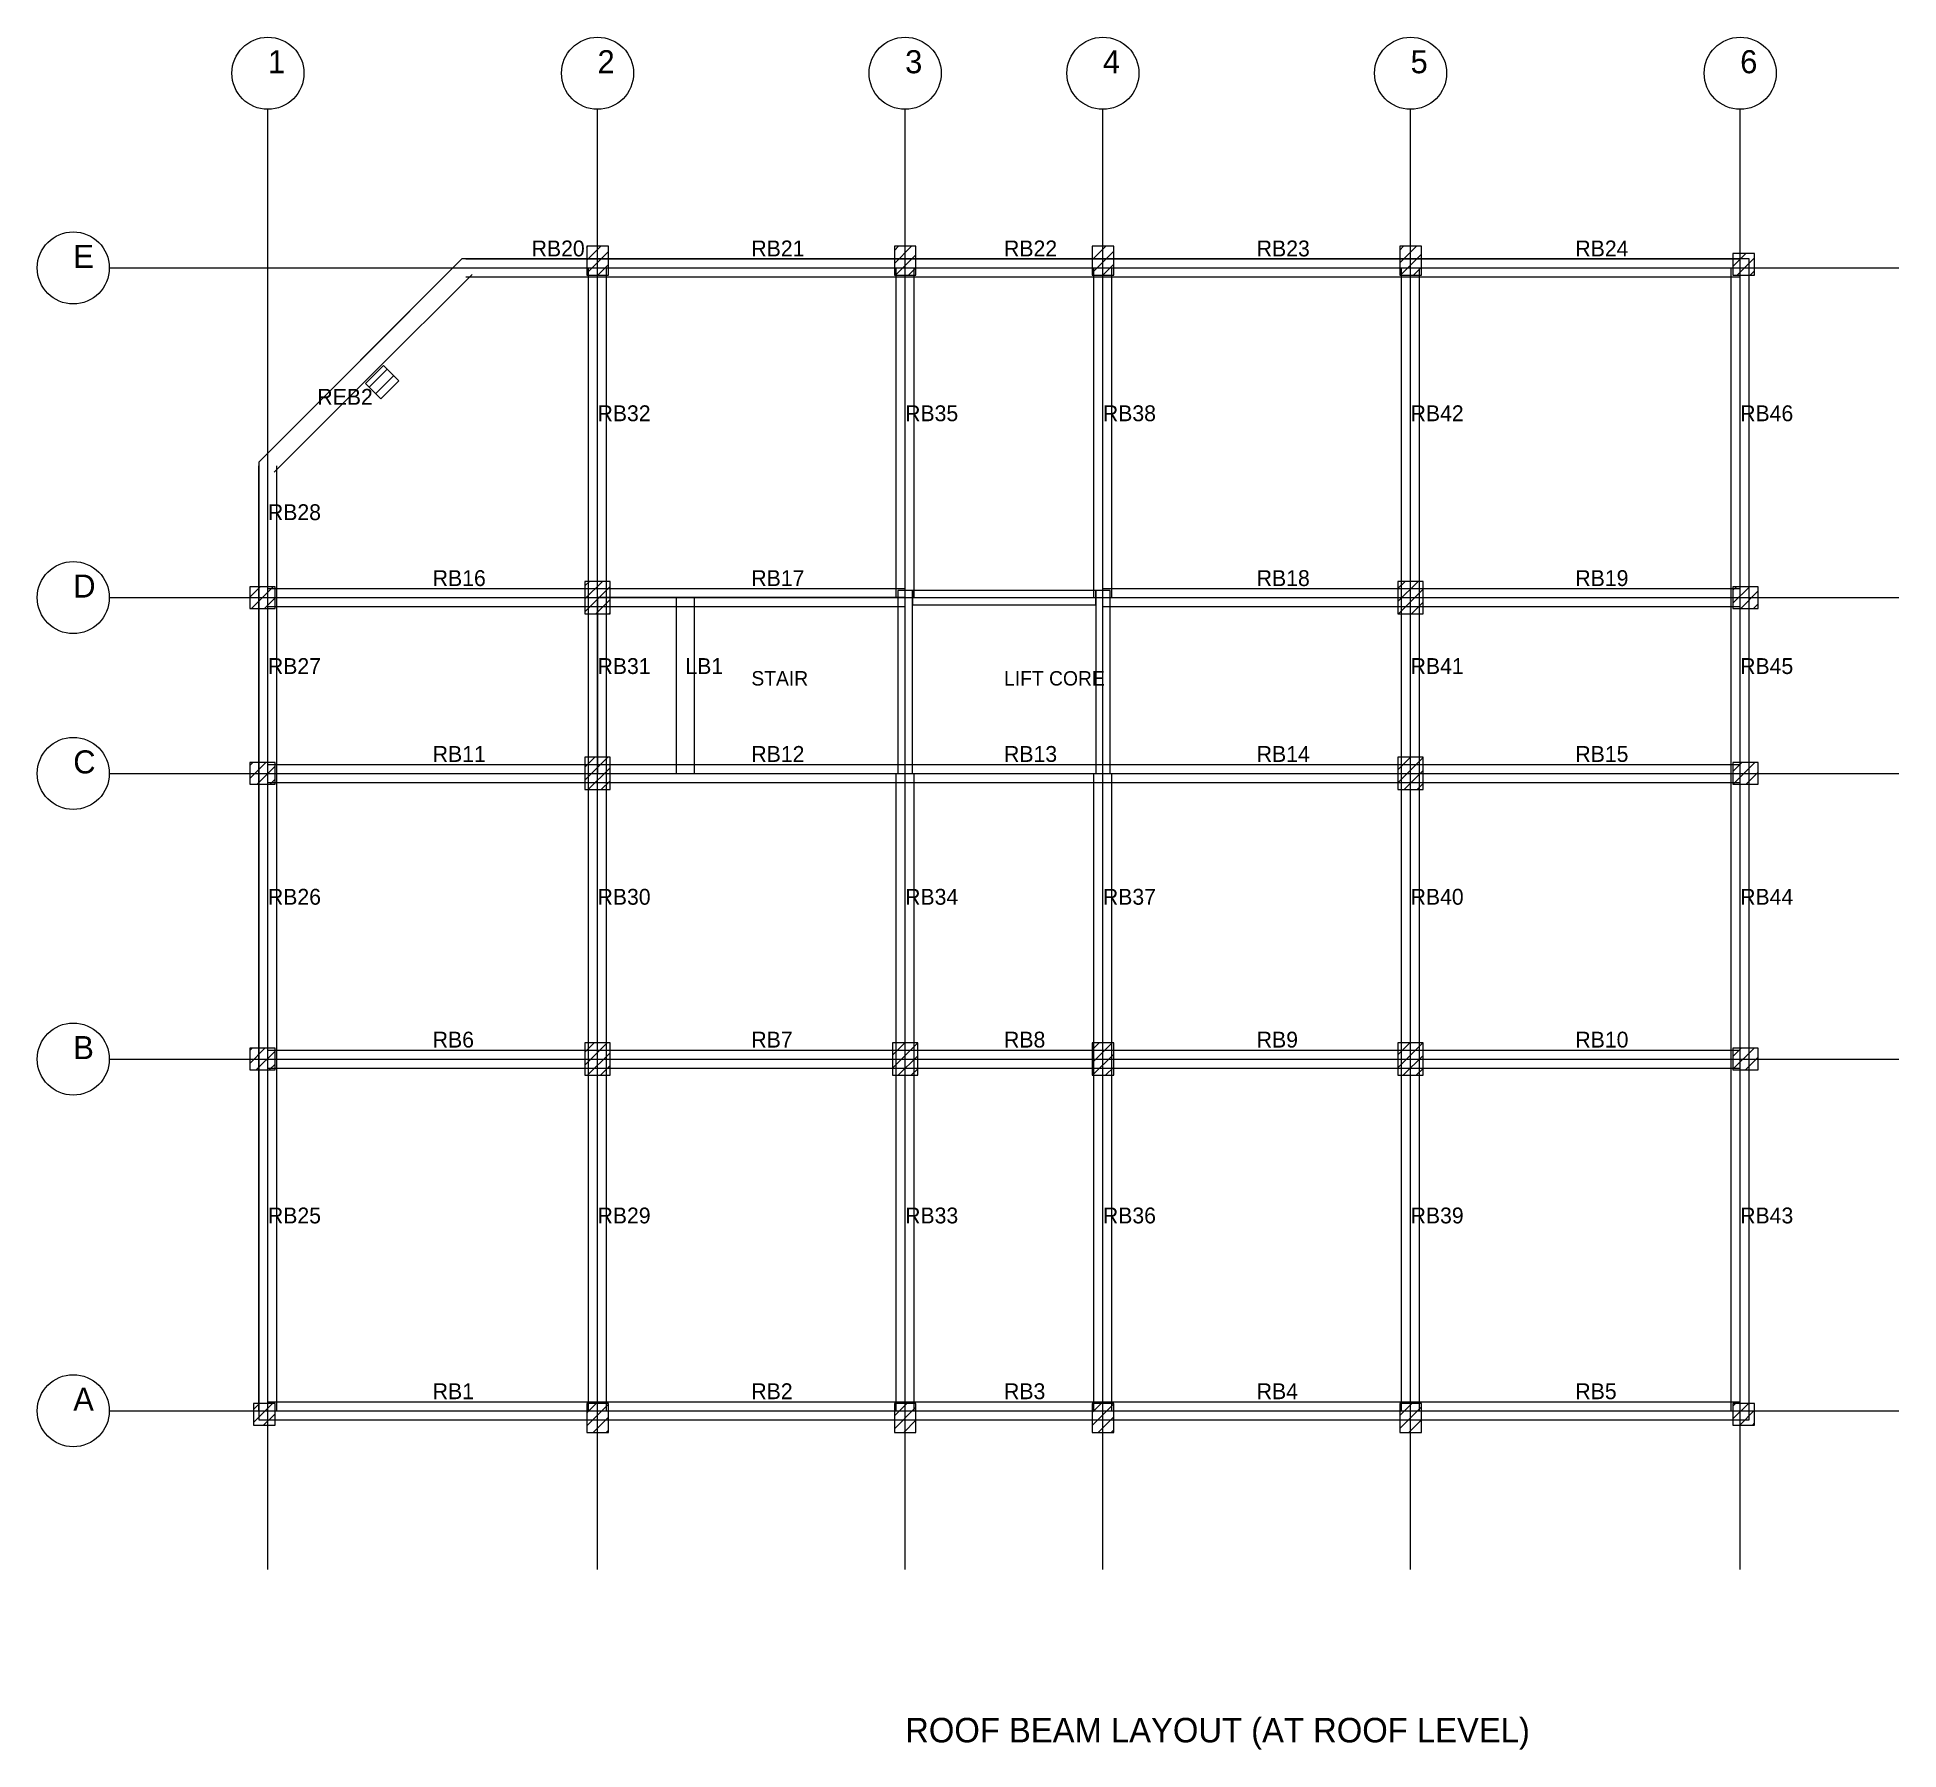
# Model space of a CAD drawing. Extents: x -3200 to 1422622, y -1410602 to 19050.
# Drawn here: x -3200 to 22622, y -804702 to -780950 of the extents above; entities that cross this region are included whole.
import ezdxf

# ---------------------------------------------------------------- set-up
doc = ezdxf.new("R2010")
doc.units = 0
for name, color, linetype, lineweight, plot in [('Beam Line', 4, 'Continuous', 0, False), ('Column', 1, 'Continuous', 0, False), ('Grid', 8, 'Continuous', 0, False), ('Grid Circle', 8, 'Continuous', 0, False), ('Hatch', 9, 'Continuous', 0, False), ('Slab', 5, 'Continuous', 0, False), ('Text-1', 7, 'Continuous', 0, False), ('Wall', 1, 'Continuous', 0, False)]:
    doc.layers.add(name, color=color, linetype=linetype, lineweight=lineweight, plot=plot)

msp = doc.modelspace()

# ---------------------------------------------------------------- texts
at = {"layer": 'Text-1'}
for s, height, p in [('RB20', 220, (3658, -783990)), ('RB21', 220, (6706, -783990)), ('RB22', 220, (10211, -783990)), ('RB23', 220, (13716, -783990)), ('RB24', 220, (18136, -783990)), ('REB2', 220, (686, -786048)), ('RB32', 220, (4572, -786276)), ('RB35', 220, (8839, -786276)), ('RB38', 220, (11582, -786276)), ('RB42', 220, (15850, -786276)), ('RB46', 220, (20422, -786276)), ('RB28', 220, (0, -787648)), ('RB16', 220, (2286, -788562)), ('RB17', 220, (6706, -788562)), ('RB18', 220, (13716, -788562)), ('RB19', 220, (18136, -788562)), ('RB27', 220, (0, -789782)), ('RB31', 220, (4572, -789782)), ('LB1', 220, (5791, -789782)), ('RB41', 220, (15850, -789782)), ('RB45', 220, (20422, -789782)), ('STAIR', 200, (6706, -789942)), ('LIFT CORE', 200, (10211, -789942)), ('RB11', 220, (2286, -791001)), ('RB12', 220, (6706, -791001)), ('RB13', 220, (10211, -791001)), ('RB14', 220, (13716, -791001)), ('RB15', 220, (18136, -791001)), ('RB26', 220, (0, -792982)), ('RB30', 220, (4572, -792982)), ('RB34', 220, (8839, -792982)), ('RB37', 220, (11582, -792982)), ('RB40', 220, (15850, -792982)), ('RB44', 220, (20422, -792982)), ('RB6', 220, (2286, -794963)), ('RB7', 220, (6706, -794963)), ('RB8', 220, (10211, -794963)), ('RB9', 220, (13716, -794963)), ('RB10', 220, (18136, -794963)), ('RB25', 220, (0, -797402)), ('RB29', 220, (4572, -797402)), ('RB33', 220, (8839, -797402)), ('RB36', 220, (11582, -797402)), ('RB39', 220, (15850, -797402)), ('RB43', 220, (20422, -797402)), ('RB1', 220, (2286, -799840)), ('RB2', 220, (6706, -799840)), ('RB3', 220, (10211, -799840)), ('RB4', 220, (13716, -799840)), ('RB5', 220, (18136, -799840)), ('ROOF BEAM LAYOUT (AT ROOF LEVEL)', 340, (8839, -804600))]:
    msp.add_text(s, height=height, dxfattribs=at).set_placement(p)

# ---------------------------------------------------------------- blocks, each defined once
blk = doc.blocks.new('GRID_BUBBLE')
at = {"layer": 'Grid Circle'}
blk.add_circle((0, 0), 500, dxfattribs=at)
at = {"layer": 'Text-1'}
blk.add_attdef('GRID', (0, 0), '', height=320, dxfattribs=at)

# ---------------------------------------------------------------- hatches: boundary and pattern name
at = {"layer": 'Hatch'}
h = msp.add_hatch(dxfattribs=at)
h.set_pattern_fill('ANSI31', color=256, scale=40)
h.paths.add_polyline_path([(4422, -784250), (4722, -784250), (4722, -783850), (4422, -783850)])
h = msp.add_hatch(dxfattribs=at)
h.set_pattern_fill('ANSI31', color=256, scale=40)
h.paths.add_polyline_path([(8689, -784250), (8989, -784250), (8989, -783850), (8689, -783850)])
h = msp.add_hatch(dxfattribs=at)
h.set_pattern_fill('ANSI31', color=256, scale=40)
h.paths.add_polyline_path([(11432, -784250), (11732, -784250), (11732, -783850), (11432, -783850)])
h = msp.add_hatch(dxfattribs=at)
h.set_pattern_fill('ANSI31', color=256, scale=40)
h.paths.add_polyline_path([(15700, -784250), (16000, -784250), (16000, -783850), (15700, -783850)])
h = msp.add_hatch(dxfattribs=at)
h.set_pattern_fill('ANSI31', color=256, scale=40)
h.paths.add_polyline_path([(20322, -784250), (20622, -784250), (20622, -783950), (20322, -783950)])
h = msp.add_hatch(dxfattribs=at)
h.set_pattern_fill('ANSI31', color=256, scale=40)
h.paths.add_polyline_path([(1566, -785964), (1814, -785716), (1601, -785504), (1354, -785752)])
h = msp.add_hatch(dxfattribs=at)
h.set_pattern_fill('ANSI31', color=256, scale=40)
h.paths.add_polyline_path([(-250, -788872), (100, -788872), (100, -788572), (-250, -788572)])
h = msp.add_hatch(dxfattribs=at)
h.set_pattern_fill('ANSI31', color=256, scale=40)
h.paths.add_polyline_path([(4397, -788947), (4747, -788947), (4747, -788497), (4397, -788497)])
h = msp.add_hatch(dxfattribs=at)
h.set_pattern_fill('ANSI31', color=256, scale=40)
h.paths.add_polyline_path([(15675, -788947), (16025, -788947), (16025, -788497), (15675, -788497)])
h = msp.add_hatch(dxfattribs=at)
h.set_pattern_fill('ANSI31', color=256, scale=40)
h.paths.add_polyline_path([(20322, -788872), (20672, -788872), (20672, -788572), (20322, -788572)])
h = msp.add_hatch(dxfattribs=at)
h.set_pattern_fill('ANSI31', color=256, scale=40)
h.paths.add_polyline_path([(-250, -791311), (100, -791311), (100, -791011), (-250, -791011)])
h = msp.add_hatch(dxfattribs=at)
h.set_pattern_fill('ANSI31', color=256, scale=40)
h.paths.add_polyline_path([(4397, -791386), (4747, -791386), (4747, -790936), (4397, -790936)])
h = msp.add_hatch(dxfattribs=at)
h.set_pattern_fill('ANSI31', color=256, scale=40)
h.paths.add_polyline_path([(15675, -791386), (16025, -791386), (16025, -790936), (15675, -790936)])
h = msp.add_hatch(dxfattribs=at)
h.set_pattern_fill('ANSI31', color=256, scale=40)
h.paths.add_polyline_path([(20322, -791311), (20672, -791311), (20672, -791011), (20322, -791011)])
h = msp.add_hatch(dxfattribs=at)
h.set_pattern_fill('ANSI31', color=256, scale=40)
h.paths.add_polyline_path([(-250, -795273), (100, -795273), (100, -794973), (-250, -794973)])
h = msp.add_hatch(dxfattribs=at)
h.set_pattern_fill('ANSI31', color=256, scale=40)
h.paths.add_polyline_path([(4397, -795348), (4747, -795348), (4747, -794898), (4397, -794898)])
h = msp.add_hatch(dxfattribs=at)
h.set_pattern_fill('ANSI31', color=256, scale=40)
h.paths.add_polyline_path([(8664, -795348), (9014, -795348), (9014, -794898), (8664, -794898)])
h = msp.add_hatch(dxfattribs=at)
h.set_pattern_fill('ANSI31', color=256, scale=40)
h.paths.add_polyline_path([(11432, -795348), (11732, -795348), (11732, -794898), (11432, -794898)])
h = msp.add_hatch(dxfattribs=at)
h.set_pattern_fill('ANSI31', color=256, scale=40)
h.paths.add_polyline_path([(15675, -795348), (16025, -795348), (16025, -794898), (15675, -794898)])
h = msp.add_hatch(dxfattribs=at)
h.set_pattern_fill('ANSI31', color=256, scale=40)
h.paths.add_polyline_path([(20322, -795273), (20672, -795273), (20672, -794973), (20322, -794973)])
h = msp.add_hatch(dxfattribs=at)
h.set_pattern_fill('ANSI31', color=256, scale=40)
h.paths.add_polyline_path([(-200, -800200), (100, -800200), (100, -799900), (-200, -799900)])
h = msp.add_hatch(dxfattribs=at)
h.set_pattern_fill('ANSI31', color=256, scale=40)
h.paths.add_polyline_path([(4422, -800300), (4722, -800300), (4722, -799900), (4422, -799900)])
h = msp.add_hatch(dxfattribs=at)
h.set_pattern_fill('ANSI31', color=256, scale=40)
h.paths.add_polyline_path([(8689, -800300), (8989, -800300), (8989, -799900), (8689, -799900)])
h = msp.add_hatch(dxfattribs=at)
h.set_pattern_fill('ANSI31', color=256, scale=40)
h.paths.add_polyline_path([(11432, -800300), (11732, -800300), (11732, -799900), (11432, -799900)])
h = msp.add_hatch(dxfattribs=at)
h.set_pattern_fill('ANSI31', color=256, scale=40)
h.paths.add_polyline_path([(15700, -800300), (16000, -800300), (16000, -799900), (15700, -799900)])
h = msp.add_hatch(dxfattribs=at)
h.set_pattern_fill('ANSI31', color=256, scale=40)
h.paths.add_polyline_path([(20322, -800200), (20622, -800200), (20622, -799900), (20322, -799900)])

# ---------------------------------------------------------------- linework, layer by layer
at = {"layer": 'Beam Line'}
for p, q in [((1283, -785434), (2655, -784062)), ((2743, -784025), (4572, -784025)), ((4447, -788722), (4447, -784150)), ((4572, -784025), (8839, -784025)), ((4697, -788722), (4697, -784150)), ((8714, -788722), (8714, -784150)), ((8839, -784025), (11582, -784025)), ((8964, -788722), (8964, -784150)), ((11457, -788722), (11457, -784150)), ((11582, -784025), (15850, -784025)), ((11707, -788722), (11707, -784150)), ((15725, -788722), (15725, -784150)), ((15850, -784025), (20422, -784025)), ((15975, -788722), (15975, -784150)), ((20297, -788722), (20297, -784150)), ((20547, -788722), (20547, -784150)), ((1460, -785610), (2832, -784239)), ((2743, -784275), (4572, -784275)), ((4572, -784275), (8839, -784275)), ((8839, -784275), (11582, -784275)), ((11582, -784275), (15850, -784275)), ((15850, -784275), (20422, -784275)), ((-88, -786805), (1283, -785434)), ((88, -786982), (1460, -785610)), ((-125, -788722), (-125, -786894)), ((125, -788722), (125, -786894)), ((-125, -791161), (-125, -788722)), ((0, -788597), (4572, -788597)), ((0, -788847), (4572, -788847)), ((125, -791161), (125, -788722)), ((4447, -791161), (4447, -788722)), ((4572, -788597), (8839, -788597)), ((4572, -788847), (8839, -788847)), ((4697, -791161), (4697, -788722)), ((5666, -791161), (5666, -788722)), ((5916, -791161), (5916, -788722)), ((11582, -788597), (15850, -788597)), ((11582, -788847), (15850, -788847)), ((15725, -791161), (15725, -788722)), ((15850, -788597), (20422, -788597)), ((15850, -788847), (20422, -788847)), ((15975, -791161), (15975, -788722)), ((20297, -791161), (20297, -788722)), ((20547, -791161), (20547, -788722)), ((-125, -795123), (-125, -791161)), ((0, -791036), (4572, -791036)), ((125, -795123), (125, -791161)), ((4447, -795123), (4447, -791161)), ((4572, -791036), (8839, -791036)), ((4697, -795123), (4697, -791161)), ((8714, -795123), (8714, -791161)), ((8839, -791036), (11582, -791036)), ((8964, -795123), (8964, -791161)), ((11457, -795123), (11457, -791161)), ((11582, -791036), (15850, -791036)), ((11707, -795123), (11707, -791161)), ((15725, -795123), (15725, -791161)), ((15850, -791036), (20422, -791036)), ((15975, -795123), (15975, -791161)), ((20297, -795123), (20297, -791161)), ((20547, -795123), (20547, -791161)), ((0, -791286), (4572, -791286)), ((4572, -791286), (8839, -791286)), ((8839, -791286), (11582, -791286)), ((11582, -791286), (15850, -791286)), ((15850, -791286), (20422, -791286)), ((0, -794998), (4572, -794998)), ((4572, -794998), (8839, -794998)), ((8839, -794998), (11582, -794998)), ((11582, -794998), (15850, -794998)), ((15850, -794998), (20422, -794998)), ((-125, -800000), (-125, -795123)), ((0, -795248), (4572, -795248)), ((125, -800000), (125, -795123)), ((4447, -800000), (4447, -795123)), ((4572, -795248), (8839, -795248)), ((4697, -800000), (4697, -795123)), ((8714, -800000), (8714, -795123)), ((8839, -795248), (11582, -795248)), ((8964, -800000), (8964, -795123)), ((11457, -800000), (11457, -795123)), ((11582, -795248), (15850, -795248)), ((11707, -800000), (11707, -795123)), ((15725, -800000), (15725, -795123)), ((15850, -795248), (20422, -795248)), ((15975, -800000), (15975, -795123)), ((20297, -800000), (20297, -795123)), ((20547, -800000), (20547, -795123)), ((0, -799875), (4572, -799875)), ((4572, -799875), (8839, -799875)), ((8839, -799875), (11582, -799875)), ((11582, -799875), (15850, -799875)), ((15850, -799875), (20422, -799875)), ((0, -800125), (4572, -800125)), ((4572, -800125), (8839, -800125)), ((8839, -800125), (11582, -800125)), ((11582, -800125), (15850, -800125)), ((15850, -800125), (20422, -800125))]:
    msp.add_line(p, q, dxfattribs=at)
at = {"layer": 'Column'}
for points in [[(4422, -784250), (4722, -784250), (4722, -783850), (4422, -783850)], [(8689, -784250), (8989, -784250), (8989, -783850), (8689, -783850)], [(11432, -784250), (11732, -784250), (11732, -783850), (11432, -783850)], [(15700, -784250), (16000, -784250), (16000, -783850), (15700, -783850)], [(20322, -784250), (20622, -784250), (20622, -783950), (20322, -783950)], [(1566, -785964), (1814, -785716), (1601, -785504), (1354, -785752)], [(-250, -788872), (100, -788872), (100, -788572), (-250, -788572)], [(4397, -788947), (4747, -788947), (4747, -788497), (4397, -788497)], [(15675, -788947), (16025, -788947), (16025, -788497), (15675, -788497)], [(20322, -788872), (20672, -788872), (20672, -788572), (20322, -788572)], [(-250, -791311), (100, -791311), (100, -791011), (-250, -791011)], [(4397, -791386), (4747, -791386), (4747, -790936), (4397, -790936)], [(15675, -791386), (16025, -791386), (16025, -790936), (15675, -790936)], [(20322, -791311), (20672, -791311), (20672, -791011), (20322, -791011)], [(-250, -795273), (100, -795273), (100, -794973), (-250, -794973)], [(4397, -795348), (4747, -795348), (4747, -794898), (4397, -794898)], [(8664, -795348), (9014, -795348), (9014, -794898), (8664, -794898)], [(11432, -795348), (11732, -795348), (11732, -794898), (11432, -794898)], [(15675, -795348), (16025, -795348), (16025, -794898), (15675, -794898)], [(20322, -795273), (20672, -795273), (20672, -794973), (20322, -794973)], [(-200, -800200), (100, -800200), (100, -799900), (-200, -799900)], [(4422, -800300), (4722, -800300), (4722, -799900), (4422, -799900)], [(8689, -800300), (8989, -800300), (8989, -799900), (8689, -799900)], [(11432, -800300), (11732, -800300), (11732, -799900), (11432, -799900)], [(15700, -800300), (16000, -800300), (16000, -799900), (15700, -799900)], [(20322, -800200), (20622, -800200), (20622, -799900), (20322, -799900)]]:
    msp.add_lwpolyline(points, close=True, dxfattribs=at)
at = {"layer": 'Grid'}
for p, q in [((0, -802200), (0, -781950)), ((4572, -802200), (4572, -781950)), ((8839, -802200), (8839, -781950)), ((11582, -802200), (11582, -781950)), ((15850, -802200), (15850, -781950)), ((20422, -802200), (20422, -781950)), ((-2200, -784150), (22622, -784150)), ((-2200, -788722), (22622, -788722)), ((-2200, -791161), (22622, -791161)), ((-2200, -795123), (22622, -795123)), ((-2200, -800000), (22622, -800000))]:
    msp.add_line(p, q, dxfattribs=at)
at = {"layer": 'Slab'}
for points in [[(-125, -800125), (20547, -800125), (20547, -784025), (2691, -784025), (-125, -786842)], [(4572, -791161), (8839, -791161), (8839, -788722), (4572, -788722)]]:
    msp.add_lwpolyline(points, close=True, dxfattribs=at)
at = {"layer": 'Wall'}
for points in [[(8739, -791161), (8939, -791161), (8939, -788622), (8739, -788622)], [(8939, -788822), (11482, -788822), (11482, -788622), (8939, -788622)], [(11482, -791161), (11682, -791161), (11682, -788622), (11482, -788622)]]:
    msp.add_lwpolyline(points, close=True, dxfattribs=at)

# ---------------------------------------------------------------- block references
at = {"layer": 'Grid Circle'}
for p, values in [((0, -781450), {'GRID': '1'}), ((4572, -781450), {'GRID': '2'}), ((8839, -781450), {'GRID': '3'}), ((11582, -781450), {'GRID': '4'}), ((15850, -781450), {'GRID': '5'}), ((20422, -781450), {'GRID': '6'}), ((-2700, -784150), {'GRID': 'E'}), ((-2700, -788722), {'GRID': 'D'}), ((-2700, -791161), {'GRID': 'C'}), ((-2700, -795123), {'GRID': 'B'}), ((-2700, -800000), {'GRID': 'A'})]:
    msp.add_blockref('GRID_BUBBLE', p, dxfattribs=at).add_auto_attribs(values)

msp.set_redraw_order([(e.dxf.handle, doc.entitydb.next_handle()) for e in msp.query("TEXT MTEXT ATTDEF DIMENSION ARC_DIMENSION")])  # texts and dimensions are drawn at this point

doc.saveas('drawing.dxf')
